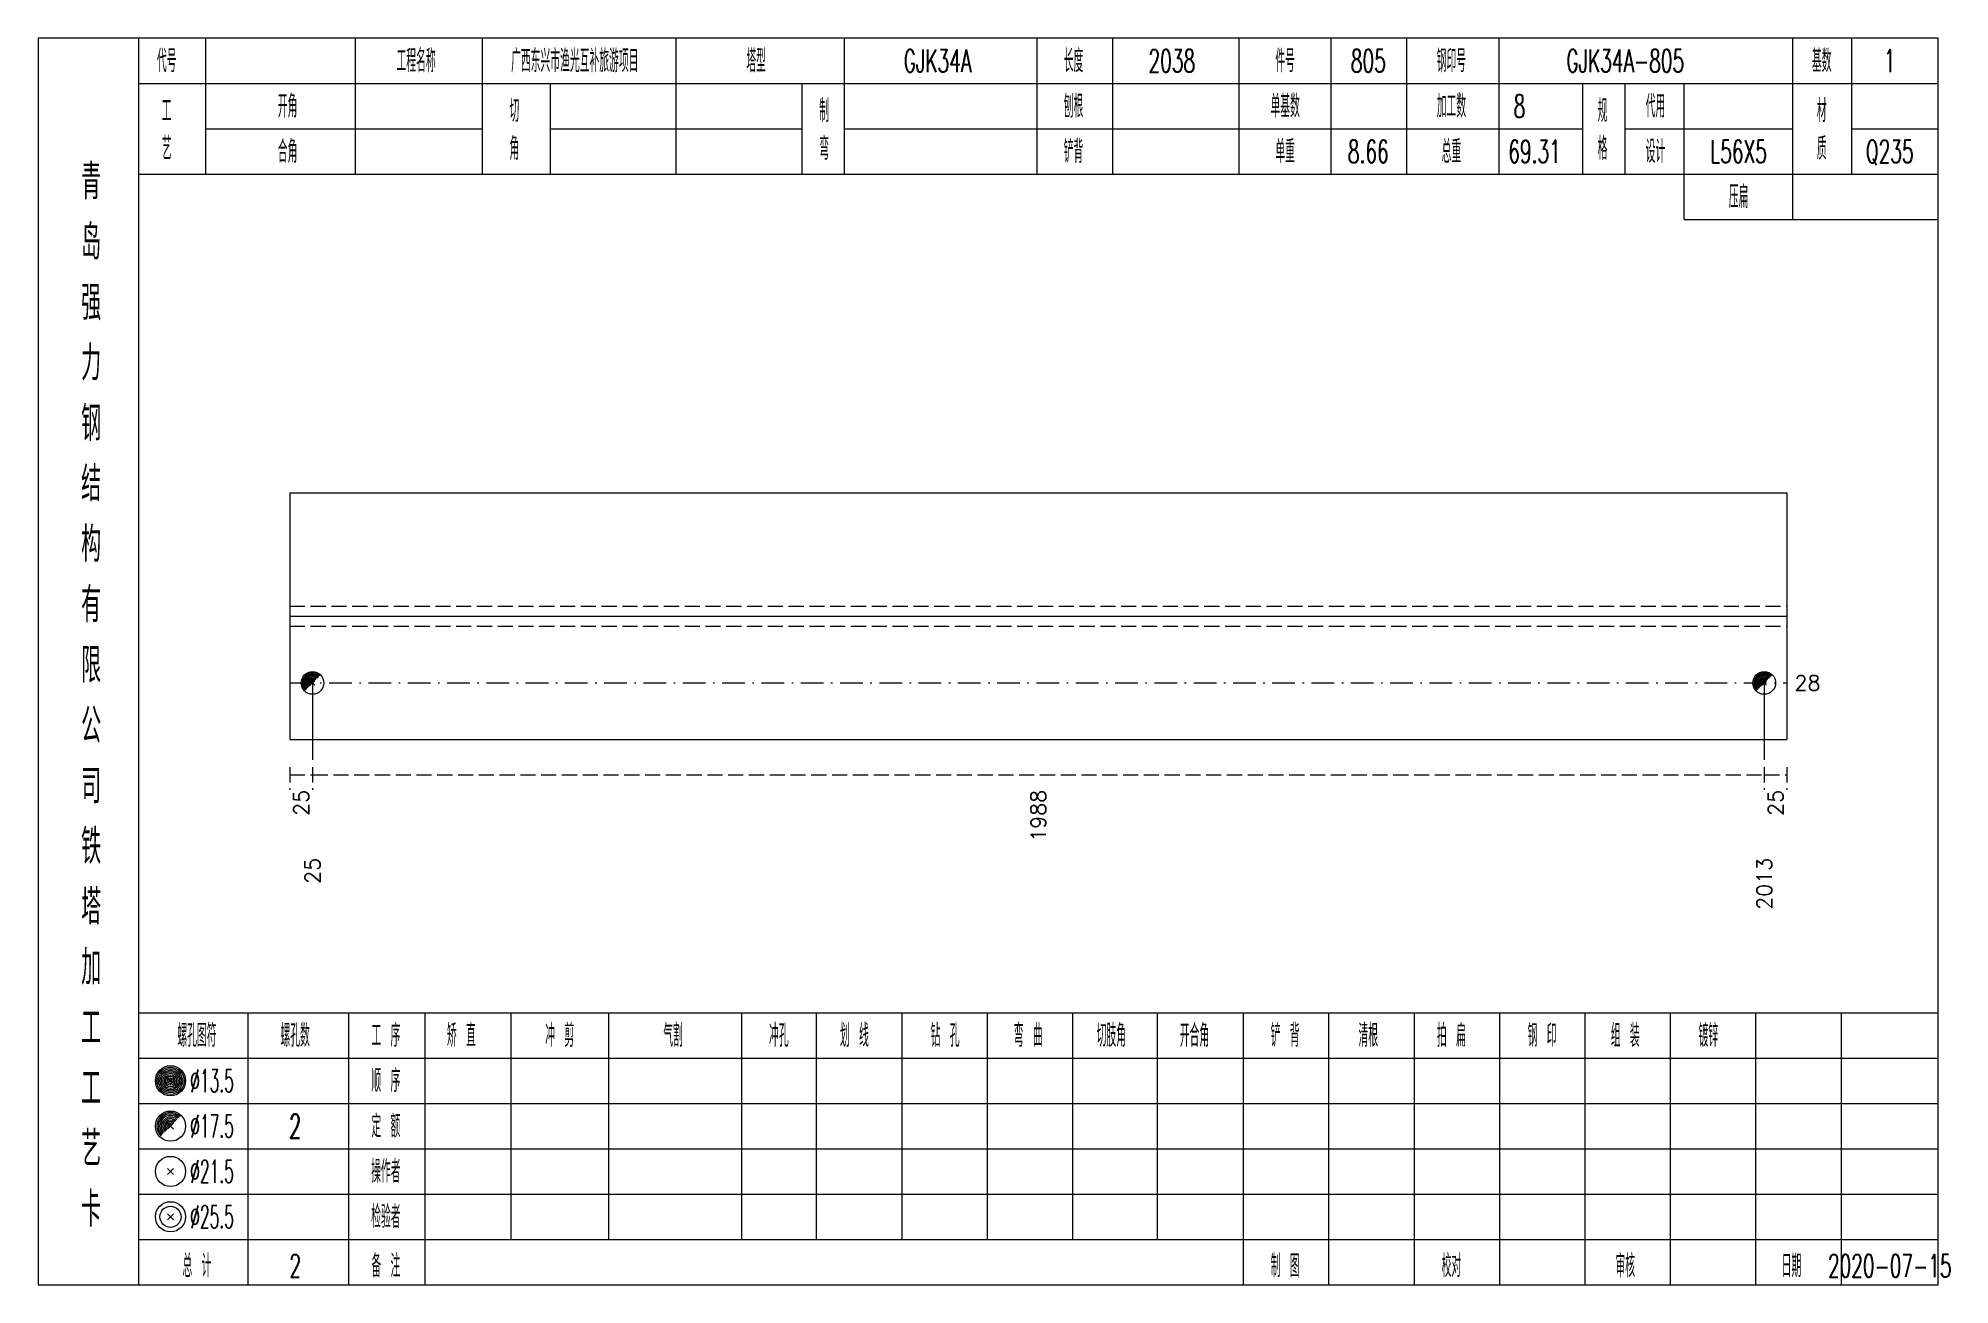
# Model space of a CAD drawing. Extents: x 0 to 2606, y -377 to 6479.
# Drawn here: x 2352.6 to 2605.5, y 3150 to 3315 of the extents above; entities that cross this region are included whole.
import ezdxf
from ezdxf.enums import TextEntityAlignment as Align

# ---------------------------------------------------------------- set-up
doc = ezdxf.new("R2010")
doc.units = 0
doc.header["$MEASUREMENT"] = 0
doc.linetypes.add('一点画线', pattern=[5.2, 3, -1, 0.2, -1])
doc.linetypes.add('虚线', pattern=[2.75, 2, -0.75])
doc.layers.get('0').update_dxf_attribs({"linetype": 'CONTINUOUS', "lineweight": 25})
doc.layers.add('1', color=7, linetype='CONTINUOUS', lineweight=25)
doc.layers.add('4', color=7, linetype='CONTINUOUS', lineweight=25)
doc.styles.get("Standard").update_dxf_attribs({"font": 'simplex.shx', "width": 0.7, "height": 3, "bigfont": 'gbhzfs.shx'})

msp = doc.modelspace()

# ---------------------------------------------------------------- texts
at = {"color": 7, "linetype": 'Continuous', "lineweight": 13}
msp.add_text('28', height=2, dxfattribs=at).set_placement((2585, 3229.66), align=Align.MIDDLE_LEFT)
at = {"color": 8, "linetype": 'Continuous', "lineweight": 9}
for s, p in [('25', (2387.4, 3215.5)), ('1988', (2484.95, 3215.5)), ('25', (2582.5, 3215.5))]:
    msp.add_text(s, height=2, rotation=90, dxfattribs=at).set_placement(p, align=Align.MIDDLE_RIGHT)
at = {"layer": '1', "color": 7, "linetype": 'Continuous', "lineweight": 13}
for s, p in [('25', (2388.9, 3206.5)), ('2013', (2581, 3206.5))]:
    msp.add_text(s, height=2, rotation=90, dxfattribs=at).set_placement(p, align=Align.MIDDLE_RIGHT)
at = {"layer": '4', "color": 1, "linetype": 'Continuous', "lineweight": 13}
for s, height, width, p in [('代号', 3, 0.6, (2369.6, 3312)), ('工程名称', 3, 0.6, (2402.6, 3312)), ('广西东兴市渔光互补旅游项目', 3, 0.6, (2423.6, 3312)), ('塔型', 3, 0.6, (2447.6, 3312)), ('长度', 3, 0.6, (2489.6, 3312)), ('件号', 3, 0.6, (2517.6, 3312)), ('钢印号', 3, 0.6, (2539.6, 3312)), ('基数', 3, 0.6, (2588.6, 3312)), ('GJK34A', 3, 0.6, (2471.6, 3312)), ('2038', 3, 0.6, (2502.6, 3312)), ('805', 3, 0.6, (2528.6, 3312)), ('GJK34A-805', 3, 0.6, (2562.6, 3312)), ('1', 3, 0.6, (2597.6, 3312)), ('工', 3, 0.6, (2369.6, 3305.4)), ('开角', 3, 0.6, (2385.6, 3306)), ('切', 3, 0.6, (2415.6, 3305.4)), ('制', 3, 0.6, (2456.6, 3305.4)), ('刨根', 3, 0.6, (2489.6, 3306)), ('单基数', 3, 0.6, (2517.6, 3306)), ('加工数', 3, 0.6, (2539.6, 3306)), ('8', 3, 0.6, (2548.6, 3306)), ('规', 3, 0.6, (2559.6, 3305.4)), ('代用', 3, 0.6, (2566.6, 3306)), ('材', 3, 0.6, (2588.6, 3305.4)), ('艺', 3, 0.6, (2369.6, 3300.4)), ('合角', 3, 0.6, (2385.6, 3300)), ('角', 3, 0.6, (2415.6, 3300.4)), ('弯', 3, 0.6, (2456.6, 3300.4)), ('铲背', 3, 0.6, (2489.6, 3300)), ('单重', 3, 0.6, (2517.6, 3300)), ('8.66', 3, 0.6, (2528.6, 3300)), ('总重', 3, 0.6, (2539.6, 3300)), ('69.31', 3, 0.6, (2550.6, 3300)), ('格', 3, 0.6, (2559.6, 3300.4)), ('设计', 3, 0.6, (2566.6, 3300)), ('L56X5', 3, 0.6, (2577.6, 3300)), ('质', 3, 0.6, (2588.6, 3300.4)), ('Q235', 3, 0.6, (2597.6, 3300)), ('青', 4.6, 0.8, (2359.6, 3296)), ('压扁', 3, 0.6, (2577.6, 3294)), ('岛', 4.6, 0.8, (2359.6, 3288)), ('强', 4.6, 0.8, (2359.6, 3280)), ('力', 4.6, 0.8, (2359.6, 3272)), ('钢', 4.6, 0.8, (2359.6, 3264)), ('结', 4.6, 0.8, (2359.6, 3256)), ('构', 4.6, 0.8, (2359.6, 3248)), ('有', 4.6, 0.8, (2359.6, 3240)), ('限', 4.6, 0.8, (2359.6, 3232)), ('公', 4.6, 0.8, (2359.6, 3224)), ('司', 4.6, 0.8, (2359.6, 3216)), ('铁', 4.6, 0.8, (2359.6, 3208)), ('塔', 4.6, 0.8, (2359.6, 3200)), ('加', 4.6, 0.8, (2359.6, 3192)), ('工', 4.6, 0.8, (2359.6, 3184)), ('螺孔图符', 3, 0.6, (2373.6, 3183)), ('螺孔数', 3, 0.6, (2386.6, 3183)), ('工 序', 3, 0.6, (2398.6, 3183)), ('矫 直', 3, 0.6, (2408.6, 3183)), ('冲 剪', 3, 0.6, (2421.6, 3183)), ('气割', 3, 0.6, (2436.6, 3183)), ('冲孔', 3, 0.6, (2450.6, 3183)), ('划 线', 3, 0.6, (2460.6, 3183)), ('钻 孔', 3, 0.6, (2472.6, 3183)), ('弯 曲', 3, 0.6, (2483.6, 3183)), ('切肢角', 3, 0.6, (2494.6, 3183)), ('开合角', 3, 0.6, (2505.6, 3183)), ('铲 背', 3, 0.6, (2517.6, 3183)), ('清根', 3, 0.6, (2528.6, 3183)), ('拍 扁', 3, 0.6, (2539.6, 3183)), ('钢 印', 3, 0.6, (2551.6, 3183)), ('组 装', 3, 0.6, (2562.6, 3183)), ('镀锌', 3, 0.6, (2573.6, 3183)), ('工', 4.6, 0.8, (2359.6, 3176)), ('%%C13.5', 3, 0.5, (2375.6, 3177)), ('顺 序', 3, 0.6, (2398.6, 3177)), ('%%C17.5', 3, 0.5, (2375.6, 3171)), ('2', 3.2, 0.6, (2386.6, 3171)), ('定 额', 3, 0.6, (2398.6, 3171)), ('艺', 4.6, 0.8, (2359.6, 3168)), ('%%C21.5', 3, 0.5, (2375.6, 3165)), ('操作者', 3, 0.6, (2398.6, 3165)), ('卡', 4.6, 0.8, (2359.6, 3160)), ('%%C25.5', 3, 0.5, (2375.6, 3159)), ('检验者', 3, 0.6, (2398.6, 3159)), ('总 计', 3, 0.6, (2373.6, 3152.5)), ('备 注', 3, 0.6, (2398.6, 3152.5)), ('制 图', 3, 0.6, (2517.6, 3152.5)), ('校对', 3, 0.6, (2539.6, 3152.5)), ('审核', 3, 0.6, (2562.6, 3152.5)), ('日期', 3, 0.6, (2584.6, 3152.5)), ('2', 3, 0.6, (2386.6, 3152.5)), ('2020-07-15', 3, 0.6, (2597.6, 3152.5))]:
    msp.add_text(s, height=height, dxfattribs=dict(at, width=width)).set_placement(p, align=Align.MIDDLE_CENTER)

# ---------------------------------------------------------------- linework, layer by layer
at = {"color": 7, "linetype": 'Continuous', "lineweight": 18}
for p, q in [((2385.9, 3254.84), (2385.9, 3222.16)), ((2385.9, 3254.84), (2584, 3254.84)), ((2584, 3254.84), (2584, 3222.16)), ((2385.9, 3238.5), (2584, 3238.5))]:
    msp.add_line(p, q, dxfattribs=at)
at = {"color": 1, "linetype": '虚线', "lineweight": 18}
for p, q in [((2385.9, 3239.84), (2584, 3239.84)), ((2385.9, 3237.16), (2584, 3237.16))]:
    msp.add_line(p, q, dxfattribs=at)
at = {"color": 3, "linetype": '一点画线', "lineweight": 13}
msp.add_line((2385.9, 3229.66), (2584, 3229.66), dxfattribs=at)
at = {"color": 7, "linetype": 'Continuous', "lineweight": 13}
for p, q in [((2388.9, 3229.66), (2388.9, 3219.5)), ((2581, 3229.66), (2581, 3219.5))]:
    msp.add_line(p, q, dxfattribs=at)
at = {"color": 8, "linetype": '虚线', "lineweight": 9}
for p, q in [((2385.9, 3218.5), (2385.9, 3215.5)), ((2385.9, 3217.5), (2388.9, 3217.5)), ((2388.9, 3218.5), (2388.9, 3215.5)), ((2388.9, 3218.5), (2388.9, 3215.5)), ((2388.9, 3217.5), (2581, 3217.5)), ((2581, 3218.5), (2581, 3215.5)), ((2581, 3218.5), (2581, 3215.5)), ((2581, 3217.5), (2584, 3217.5)), ((2584, 3218.5), (2584, 3215.5))]:
    msp.add_line(p, q, dxfattribs=at)
at = {"layer": '1', "color": 7, "linetype": 'Continuous', "lineweight": 0}
for p, q in [((2388.6, 3229.36), (2389.2, 3229.96)), ((2388.6, 3229.96), (2389.2, 3229.36)), ((2580.7, 3229.36), (2581.3, 3229.96)), ((2580.7, 3229.96), (2581.3, 3229.36))]:
    msp.add_line(p, q, dxfattribs=at)
at = {"layer": '1', "color": 7, "linetype": 'Continuous', "lineweight": 18}
msp.add_line((2385.9, 3222.16), (2584, 3222.16), dxfattribs=at)
at = {"layer": '1', "color": 7, "linetype": 'Continuous', "lineweight": 13}
for centre in [(2388.9, 3229.66), (2581, 3229.66)]:
    msp.add_circle(centre, 1.5, dxfattribs=at)
for centre, radius in [((2388.9, 3229.66), 1.35), ((2388.9, 3229.66), 1.2), ((2388.9, 3229.66), 1.05), ((2388.9, 3229.66), 0.9), ((2388.9, 3229.66), 0.75), ((2388.9, 3229.66), 0.6), ((2581, 3229.66), 1.35), ((2581, 3229.66), 1.2), ((2581, 3229.66), 1.05), ((2581, 3229.66), 0.9), ((2581, 3229.66), 0.75), ((2581, 3229.66), 0.6), ((2388.9, 3229.66), 0.45), ((2388.9, 3229.66), 0.3), ((2388.9, 3229.66), 0.15), ((2581, 3229.66), 0.45), ((2581, 3229.66), 0.3), ((2581, 3229.66), 0.15)]:
    msp.add_arc(centre, radius, 45, 225, dxfattribs=at)
at = {"layer": '4', "color": 1, "linetype": 'Continuous', "lineweight": 18}
for p, q in [((2365.9, 3150), (2365.9, 3315)), ((2374.8, 3297), (2374.8, 3315)), ((2394.6, 3297), (2394.6, 3315)), ((2411.4, 3297), (2411.4, 3315)), ((2437, 3297), (2437, 3315)), ((2459.3, 3297), (2459.3, 3315)), ((2484.8, 3297), (2484.8, 3315)), ((2494.8, 3297), (2494.8, 3315)), ((2511.5, 3297), (2511.5, 3315)), ((2523.7, 3297), (2523.7, 3315)), ((2533.7, 3297), (2533.7, 3315)), ((2545.9, 3297), (2545.9, 3315)), ((2584.8, 3291), (2584.8, 3315)), ((2592.6, 3297), (2592.6, 3315)), ((2365.9, 3309), (2604, 3309)), ((2420.4, 3297), (2420.4, 3309)), ((2453.7, 3297), (2453.7, 3309)), ((2557, 3297), (2557, 3309)), ((2562.6, 3297), (2562.6, 3309)), ((2570.4, 3291), (2570.4, 3309)), ((2374.8, 3303), (2411.4, 3303)), ((2420.4, 3303), (2453.7, 3303)), ((2459.3, 3303), (2557, 3303)), ((2562.6, 3303), (2584.8, 3303)), ((2592.6, 3303), (2604, 3303)), ((2365.9, 3297), (2604, 3297)), ((2570.4, 3291), (2604, 3291)), ((2365.9, 3186), (2604, 3186)), ((2380.4, 3150), (2380.4, 3186)), ((2393.7, 3150), (2393.7, 3186)), ((2403.8, 3150), (2403.8, 3186)), ((2415.2, 3156), (2415.2, 3186)), ((2428.1, 3156), (2428.1, 3186)), ((2445.7, 3156), (2445.7, 3186)), ((2455.6, 3156), (2455.6, 3186)), ((2466.9, 3156), (2466.9, 3186)), ((2478.2, 3156), (2478.2, 3186)), ((2489.5, 3156), (2489.5, 3186)), ((2500.7, 3156), (2500.7, 3186)), ((2512.1, 3156), (2512.1, 3186)), ((2523.4, 3156), (2523.4, 3186)), ((2534.7, 3156), (2534.7, 3186)), ((2546, 3156), (2546, 3186)), ((2557.3, 3156), (2557.3, 3186)), ((2568.6, 3156), (2568.6, 3186)), ((2579.9, 3156), (2579.9, 3186)), ((2591.2, 3156), (2591.2, 3186)), ((2365.9, 3180), (2604, 3180)), ((2365.9, 3174), (2604, 3174)), ((2365.9, 3168), (2604, 3168)), ((2365.9, 3162), (2604, 3162)), ((2365.9, 3156), (2604, 3156)), ((2512.1, 3150), (2512.1, 3156)), ((2523.4, 3150), (2523.4, 3156)), ((2534.7, 3150), (2534.7, 3156)), ((2546, 3150), (2546, 3156)), ((2557.3, 3150), (2557.3, 3156)), ((2568.6, 3150), (2568.6, 3156)), ((2579.9, 3150), (2579.9, 3156)), ((2591.2, 3150), (2591.2, 3156))]:
    msp.add_line(p, q, dxfattribs=at)
at = {"layer": '4', "color": 7, "linetype": 'Continuous', "lineweight": 13}
for p, q in [((2369.9, 3176.8), (2370.3, 3177.2)), ((2370.3, 3176.8), (2369.9, 3177.2)), ((2369.7, 3164.6), (2370.5, 3165.4)), ((2370.5, 3164.6), (2369.7, 3165.4)), ((2369.7, 3158.6), (2370.5, 3159.4)), ((2370.5, 3158.6), (2369.7, 3159.4))]:
    msp.add_line(p, q, dxfattribs=at)
at = {"layer": '4', "color": 7, "linetype": 'Continuous', "lineweight": 0}
for p, q in [((2369.7, 3170.6), (2370.5, 3171.4)), ((2369.7, 3171.4), (2370.5, 3170.6))]:
    msp.add_line(p, q, dxfattribs=at)
at = {"layer": '4', "color": 1, "linetype": 'Continuous', "lineweight": 18}
msp.add_lwpolyline([(2352.6, 3315), (2352.6, 3150), (2604, 3150), (2604, 3315)], close=True, dxfattribs=at)
at = {"layer": '4', "color": 7, "linetype": 'Continuous', "lineweight": 13}
for centre, radius in [((2370.1, 3177), 2), ((2370.1, 3177), 1.8), ((2370.1, 3177), 1.6), ((2370.1, 3177), 1.4), ((2370.1, 3177), 1.2), ((2370.1, 3177), 1), ((2370.1, 3177), 0.8), ((2370.1, 3177), 0.6), ((2370.1, 3177), 0.4), ((2370.1, 3177), 0.2), ((2370.1, 3171), 2), ((2370.1, 3165), 2), ((2370.1, 3159), 2), ((2370.1, 3159), 1.4)]:
    msp.add_circle(centre, radius, dxfattribs=at)
for radius in [1.8, 1.6, 1.4, 1.2, 1, 0.8, 0.6, 0.4, 0.2]:
    msp.add_arc((2370.1, 3171), radius, 45, 225, dxfattribs=at)

msp.set_redraw_order([(e.dxf.handle, doc.entitydb.next_handle()) for e in msp.query("TEXT MTEXT ATTDEF DIMENSION ARC_DIMENSION")])  # texts and dimensions are drawn at this point

doc.saveas('drawing.dxf')
